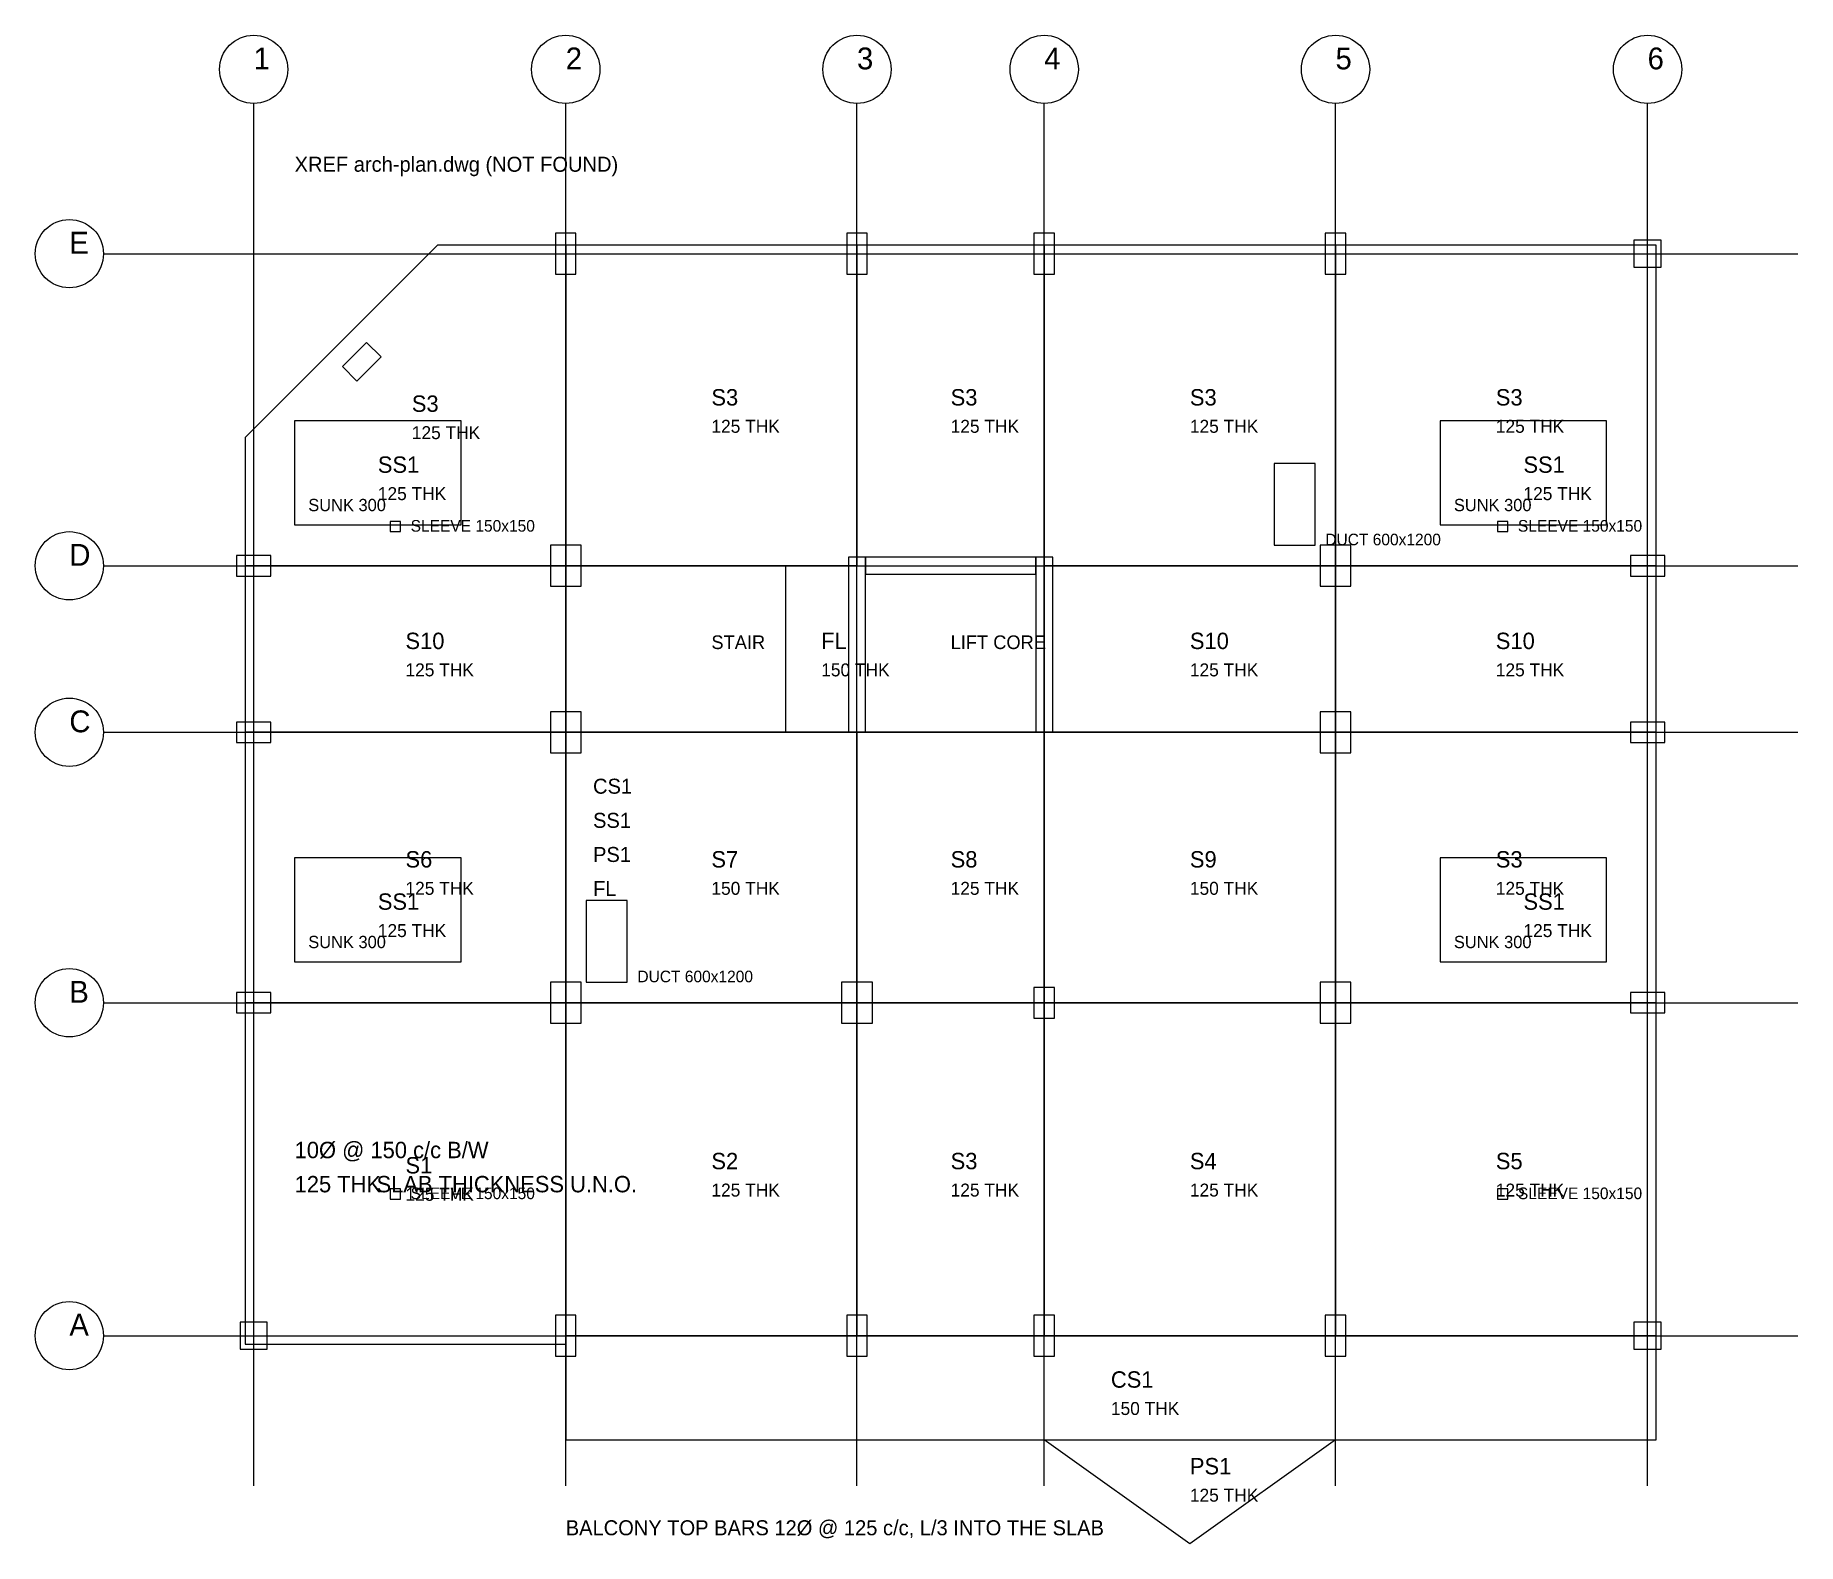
# Model space of a CAD drawing. Extents: x -3200 to 1422622, y -1410602 to 19050.
# Drawn here: x 1196800 to 1222622, y -803048 to -780950 of the extents above; entities that cross this region are included whole.
import ezdxf

# ---------------------------------------------------------------- set-up
doc = ezdxf.new("R2010")
doc.units = 0
for name, color, linetype, lineweight, plot in [('Column', 1, 'Continuous', 0, False), ('Grid', 8, 'Continuous', 0, False), ('Grid Circle', 8, 'Continuous', 0, False), ('Slab', 5, 'Continuous', 0, False), ('Text-1', 7, 'Continuous', 0, False), ('Text-2', 7, 'Continuous', 0, False), ('Wall', 1, 'Continuous', 0, False)]:
    doc.layers.add(name, color=color, linetype=linetype, lineweight=lineweight, plot=plot)

msp = doc.modelspace()

# ---------------------------------------------------------------- texts
at = {"layer": 'Text-1'}
for s, height, p in [('S3', 240, (1202317, -786467)), ('S3', 240, (1206706, -786374)), ('S3', 240, (1210211, -786374)), ('S3', 240, (1213716, -786374)), ('S3', 240, (1218198, -786374)), ('SS1', 240, (1201819, -787360)), ('SS1', 240, (1218603, -787360)), ('S10', 240, (1202224, -789942)), ('STAIR', 200, (1206706, -789942)), ('FL', 240, (1208315, -789942)), ('LIFT CORE', 200, (1210211, -789942)), ('S10', 240, (1213716, -789942)), ('S10', 240, (1218198, -789942)), ('CS1', 220, (1204972, -792061)), ('SS1', 220, (1204972, -792561)), ('S6', 240, (1202224, -793142)), ('PS1', 220, (1204972, -793061)), ('S7', 240, (1206706, -793142)), ('S8', 240, (1210211, -793142)), ('S9', 240, (1213716, -793142)), ('S3', 240, (1218198, -793142)), ('FL', 220, (1204972, -793561)), ('SS1', 240, (1201819, -793761)), ('SS1', 240, (1218603, -793761)), ('10Ø @ 150 c/c B/W', 240, (1200600, -797400)), ('S2', 240, (1206706, -797562)), ('S3', 240, (1210211, -797562)), ('S4', 240, (1213716, -797562)), ('S5', 240, (1218198, -797562)), ('S1', 240, (1202224, -797624)), ('125 THK', 240, (1200600, -797900)), ('SLAB THICKNESS U.N.O.', 240, (1201800, -797900)), ('CS1', 240, (1212559, -800762)), ('PS1', 240, (1213716, -802032))]:
    msp.add_text(s, height=height, dxfattribs=at).set_placement(p)
at = {"layer": 'Text-2'}
for s, height, p in [('XREF arch-plan.dwg (NOT FOUND)', 220, (1200600, -782950)), ('125 THK', 190, (1202317, -786867)), ('125 THK', 190, (1206706, -786774)), ('125 THK', 190, (1210211, -786774)), ('125 THK', 190, (1213716, -786774)), ('125 THK', 190, (1218198, -786774)), ('SUNK 300', 180, (1200800, -787922)), ('125 THK', 190, (1201819, -787760)), ('SUNK 300', 180, (1217584, -787922)), ('125 THK', 190, (1218603, -787760)), ('SLEEVE 150x150', 170, (1202300, -788222)), ('SLEEVE 150x150', 170, (1218522, -788222)), ('DUCT 600x1200', 170, (1215700, -788422)), ('125 THK', 190, (1202224, -790342)), ('150 THK', 190, (1208315, -790342)), ('125 THK', 190, (1213716, -790342)), ('125 THK', 190, (1218198, -790342)), ('125 THK', 190, (1202224, -793542)), ('150 THK', 190, (1206706, -793542)), ('125 THK', 190, (1210211, -793542)), ('150 THK', 190, (1213716, -793542)), ('125 THK', 190, (1218198, -793542)), ('125 THK', 190, (1201819, -794161)), ('125 THK', 190, (1218603, -794161)), ('SUNK 300', 180, (1200800, -794323)), ('SUNK 300', 180, (1217584, -794323)), ('DUCT 600x1200', 170, (1205622, -794823)), ('125 THK', 190, (1202224, -798024)), ('SLEEVE 150x150', 170, (1202300, -798000)), ('125 THK', 190, (1206706, -797962)), ('125 THK', 190, (1210211, -797962)), ('125 THK', 190, (1213716, -797962)), ('125 THK', 190, (1218198, -797962)), ('SLEEVE 150x150', 170, (1218522, -798000)), ('150 THK', 190, (1212559, -801162)), ('125 THK', 190, (1213716, -802432)), ('BALCONY TOP BARS 12%%C @ 125 c/c, L/3 INTO THE SLAB', 220, (1204572, -802924))]:
    msp.add_text(s, height=height, dxfattribs=at).set_placement(p)

# ---------------------------------------------------------------- blocks, each defined once
blk = doc.blocks.new('GRID_BUBBLE')
at = {"layer": 'Grid Circle'}
blk.add_circle((0, 0), 500, dxfattribs=at)
at = {"layer": 'Text-1'}
blk.add_attdef('GRID', (0, 0), '', height=320, dxfattribs=at)

# ---------------------------------------------------------------- linework, layer by layer
at = {"layer": 'Column'}
for points in [[(1204422, -784450), (1204722, -784450), (1204722, -783850), (1204422, -783850)], [(1208689, -784450), (1208989, -784450), (1208989, -783850), (1208689, -783850)], [(1211432, -784450), (1211732, -784450), (1211732, -783850), (1211432, -783850)], [(1215700, -784450), (1216000, -784450), (1216000, -783850), (1215700, -783850)], [(1220222, -784350), (1220622, -784350), (1220622, -783950), (1220222, -783950)], [(1201513, -786017), (1201867, -785663), (1201654, -785451), (1201301, -785805)], [(1199750, -788872), (1200250, -788872), (1200250, -788572), (1199750, -788572)], [(1204347, -789022), (1204797, -789022), (1204797, -788422), (1204347, -788422)], [(1215625, -789022), (1216075, -789022), (1216075, -788422), (1215625, -788422)], [(1220172, -788872), (1220672, -788872), (1220672, -788572), (1220172, -788572)], [(1204347, -791461), (1204797, -791461), (1204797, -790861), (1204347, -790861)], [(1215625, -791461), (1216075, -791461), (1216075, -790861), (1215625, -790861)], [(1199750, -791311), (1200250, -791311), (1200250, -791011), (1199750, -791011)], [(1220172, -791311), (1220672, -791311), (1220672, -791011), (1220172, -791011)], [(1199750, -795273), (1200250, -795273), (1200250, -794973), (1199750, -794973)], [(1204347, -795423), (1204797, -795423), (1204797, -794823), (1204347, -794823)], [(1208614, -795423), (1209064, -795423), (1209064, -794823), (1208614, -794823)], [(1211432, -795348), (1211732, -795348), (1211732, -794898), (1211432, -794898)], [(1215625, -795423), (1216075, -795423), (1216075, -794823), (1215625, -794823)], [(1220172, -795273), (1220672, -795273), (1220672, -794973), (1220172, -794973)], [(1199800, -800200), (1200200, -800200), (1200200, -799800), (1199800, -799800)], [(1204422, -800300), (1204722, -800300), (1204722, -799700), (1204422, -799700)], [(1208689, -800300), (1208989, -800300), (1208989, -799700), (1208689, -799700)], [(1211432, -800300), (1211732, -800300), (1211732, -799700), (1211432, -799700)], [(1215700, -800300), (1216000, -800300), (1216000, -799700), (1215700, -799700)], [(1220222, -800200), (1220622, -800200), (1220622, -799800), (1220222, -799800)]]:
    msp.add_lwpolyline(points, close=True, dxfattribs=at)
at = {"layer": 'Grid'}
for p, q in [((1200000, -802200), (1200000, -781950)), ((1204572, -802200), (1204572, -781950)), ((1208839, -802200), (1208839, -781950)), ((1211582, -802200), (1211582, -781950)), ((1215850, -802200), (1215850, -781950)), ((1220422, -802200), (1220422, -781950)), ((1197800, -784150), (1222622, -784150)), ((1197800, -788722), (1222622, -788722)), ((1197800, -791161), (1222622, -791161)), ((1197800, -795123), (1222622, -795123)), ((1197800, -800000), (1222622, -800000))]:
    msp.add_line(p, q, dxfattribs=at)
at = {"layer": 'Slab'}
for points in [[(1199875, -800125), (1204572, -800125), (1204572, -801524), (1220547, -801524), (1220547, -784025), (1202691, -784025), (1199875, -786842)], [(1199875, -788722), (1204572, -788722), (1204572, -784025), (1202691, -784025), (1199875, -786842)], [(1204572, -788722), (1208839, -788722), (1208839, -784025), (1204572, -784025)], [(1208839, -788722), (1211582, -788722), (1211582, -784025), (1208839, -784025)], [(1211582, -788722), (1215850, -788722), (1215850, -784025), (1211582, -784025)], [(1215850, -788722), (1220547, -788722), (1220547, -784025), (1215850, -784025)], [(1200600, -788122), (1203038, -788122), (1203038, -786598), (1200600, -786598)], [(1200600, -788122), (1203038, -788122), (1203038, -786598), (1200600, -786598)], [(1217384, -788122), (1219822, -788122), (1219822, -786598), (1217384, -786598)], [(1217384, -788122), (1219822, -788122), (1219822, -786598), (1217384, -786598)], [(1214950, -788422), (1215550, -788422), (1215550, -787222), (1214950, -787222)], [(1202000, -788222), (1202150, -788222), (1202150, -788072), (1202000, -788072)], [(1218222, -788222), (1218372, -788222), (1218372, -788072), (1218222, -788072)], [(1199875, -791161), (1204572, -791161), (1204572, -788722), (1199875, -788722)], [(1204572, -791161), (1208839, -791161), (1208839, -788722), (1204572, -788722)], [(1207791, -791161), (1208839, -791161), (1208839, -788722), (1207791, -788722)], [(1211582, -791161), (1215850, -791161), (1215850, -788722), (1211582, -788722)], [(1215850, -791161), (1220547, -791161), (1220547, -788722), (1215850, -788722)], [(1199875, -795123), (1204572, -795123), (1204572, -791161), (1199875, -791161)], [(1204572, -795123), (1208839, -795123), (1208839, -791161), (1204572, -791161)], [(1208839, -795123), (1211582, -795123), (1211582, -791161), (1208839, -791161)], [(1211582, -795123), (1215850, -795123), (1215850, -791161), (1211582, -791161)], [(1215850, -795123), (1220547, -795123), (1220547, -791161), (1215850, -791161)], [(1200600, -794523), (1203038, -794523), (1203038, -792999), (1200600, -792999)], [(1200600, -794523), (1203038, -794523), (1203038, -792999), (1200600, -792999)], [(1217384, -794523), (1219822, -794523), (1219822, -792999), (1217384, -792999)], [(1217384, -794523), (1219822, -794523), (1219822, -792999), (1217384, -792999)], [(1204872, -794823), (1205472, -794823), (1205472, -793623), (1204872, -793623)], [(1199875, -800125), (1204572, -800125), (1204572, -795123), (1199875, -795123)], [(1204572, -800000), (1208839, -800000), (1208839, -795123), (1204572, -795123)], [(1208839, -800000), (1211582, -800000), (1211582, -795123), (1208839, -795123)], [(1211582, -800000), (1215850, -800000), (1215850, -795123), (1211582, -795123)], [(1215850, -800000), (1220547, -800000), (1220547, -795123), (1215850, -795123)], [(1202000, -798000), (1202150, -798000), (1202150, -797850), (1202000, -797850)], [(1218222, -798000), (1218372, -798000), (1218372, -797850), (1218222, -797850)], [(1204572, -800000), (1204572, -801524), (1220547, -801524), (1220547, -800000)], [(1211582, -801524), (1215850, -801524), (1213716, -803048)]]:
    msp.add_lwpolyline(points, close=True, dxfattribs=at)
at = {"layer": 'Wall'}
for points in [[(1208714, -791161), (1208964, -791161), (1208964, -788597), (1208714, -788597)], [(1208964, -788847), (1211457, -788847), (1211457, -788597), (1208964, -788597)], [(1211457, -791161), (1211707, -791161), (1211707, -788597), (1211457, -788597)]]:
    msp.add_lwpolyline(points, close=True, dxfattribs=at)

# ---------------------------------------------------------------- block references
at = {"layer": 'Grid Circle'}
for p, values in [((1200000, -781450), {'GRID': '1'}), ((1204572, -781450), {'GRID': '2'}), ((1208839, -781450), {'GRID': '3'}), ((1211582, -781450), {'GRID': '4'}), ((1215850, -781450), {'GRID': '5'}), ((1220422, -781450), {'GRID': '6'}), ((1197300, -784150), {'GRID': 'E'}), ((1197300, -788722), {'GRID': 'D'}), ((1197300, -791161), {'GRID': 'C'}), ((1197300, -795123), {'GRID': 'B'}), ((1197300, -800000), {'GRID': 'A'})]:
    msp.add_blockref('GRID_BUBBLE', p, dxfattribs=at).add_auto_attribs(values)

msp.set_redraw_order([(e.dxf.handle, doc.entitydb.next_handle()) for e in msp.query("TEXT MTEXT ATTDEF DIMENSION ARC_DIMENSION")])  # texts and dimensions are drawn at this point

doc.saveas('drawing.dxf')
